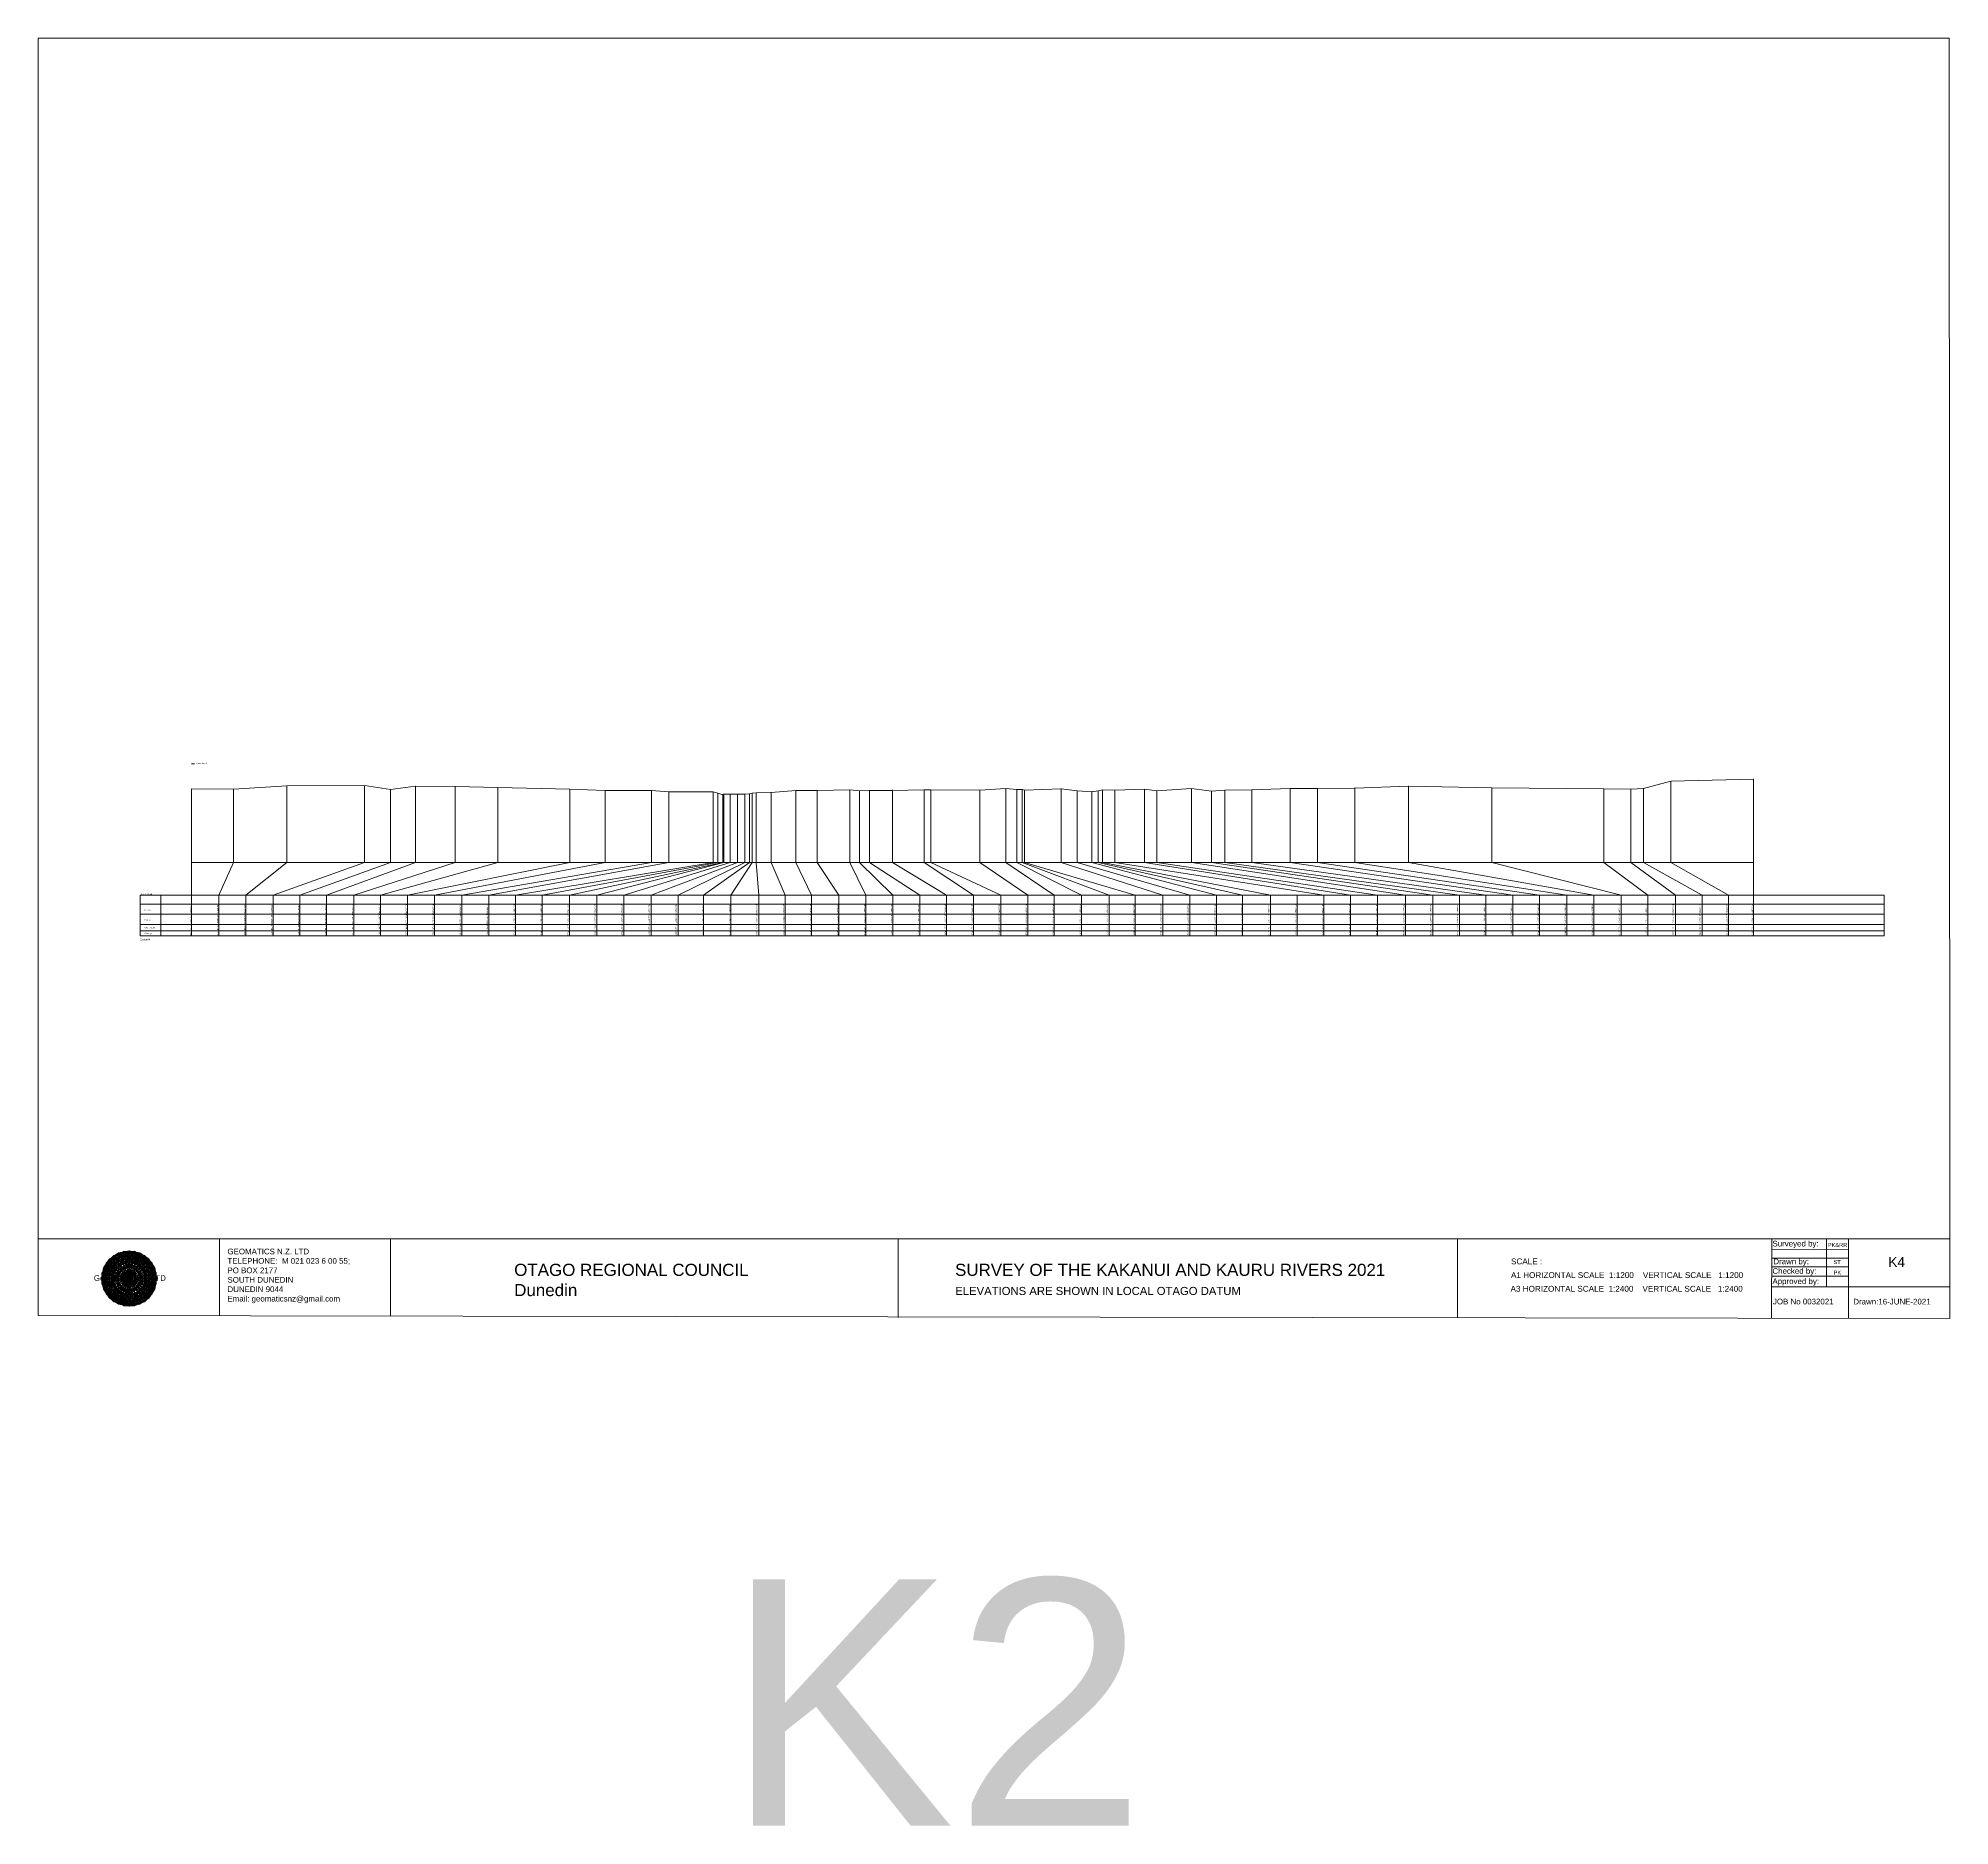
# Model space of a CAD drawing. Header units: millimetres. Extents: x -16976375 to 13046302109, y -19137686871 to 1424964600.
# Drawn here: x -11666500 to -10890901, y -232482 to 492613 of the extents above; entities that cross this region are included whole.
import ezdxf

# ---------------------------------------------------------------- set-up
doc = ezdxf.new("R2010")
doc.units = ezdxf.units.MM
doc.header["$PDMODE"] = 35
doc.header["$PDSIZE"] = 20
doc.layers.get('0').update_dxf_attribs({"lineweight": 0})
doc.layers.add('geo', color=7, linetype='Continuous', lineweight=0)
doc.styles.get("Standard").update_dxf_attribs({"font": 'arial.ttf'})

# ---------------------------------------------------------------- blocks, each defined once
blk = doc.blocks.new('Geomatics_Circle_SPT')
at = {"layer": 'geo', "color": 2, "linetype": 'Continuous', "lineweight": 0}
for p, q in [((0, 25.2), (-25.2, 0)), ((-24.7, 4.9), (-4.9, 24.7)), ((-24.7, -4.9), (4.9, 24.7)), ((-9.7, 23.3), (-23.3, 9.6)), ((9.7, 23.3), (-23.3, -9.7)), ((-21, 14), (-14, 21)), ((-21, -14), (14, 21)), ((0, 0), (-17.8, 17.8)), ((-14, 21), (21, -14)), ((23.3, -9.7), (-9.7, 23.3)), ((-4.9, 24.7), (24.7, -4.9)), ((25.2, 0), (0, 25.2)), ((0, 0), (17.8, 17.8)), ((4.9, 24.7), (24.7, 4.9)), ((23.3, 9.7), (9.7, 23.3)), ((14, 21), (21, 14)), ((17.8, 18.1), (17.8, 18.1)), ((4.9, -24.7), (-24.7, 4.9)), ((-24.7, 0), (0, -24.7)), ((-23.3, 9.7), (9.7, -23.3)), ((14, -21), (-21, 14)), ((0, 0), (-17.8, -17.8)), ((21, 14), (-14, -21)), ((-9.7, -23.3), (23.3, 9.7)), ((24.7, 4.9), (-4.9, -24.7)), ((0, 0), (17.8, -17.8)), ((0, -24.8), (25.2, 0)), ((-4.9, -24.7), (-24.7, -4.9)), ((-23.3, -9.7), (-9.7, -23.3)), ((-14, -21), (-21, -14)), ((24.7, -4.9), (4.9, -24.7)), ((9.7, -23.3), (23.3, -9.7)), ((21, -14), (14, -21)), ((-17.8, -17.8), (-17.8, -17.8)), ((4.9, -24.7), (4.9, -24.7)), ((18.1, -17.8), (18.1, -17.8))]:
    blk.add_line(p, q, dxfattribs=at)
at = {"layer": 'geo', "color": 1, "linetype": 'Continuous', "lineweight": 0}
for p, q in [((-25.2, 0), (9.7, 23.3)), ((-25.2, 0), (-9.6, 23.3)), ((-4.9, 24.8), (-24.7, -4.9)), ((4.9, 24.7), (-24.7, 4.9)), ((14, 21), (-24.7, -4.9)), ((-14, 21), (-24.7, 4.9)), ((-23.3, 9.7), (0, 25.2)), ((-23.3, -9.6), (0, 25.2)), ((-23.3, -9.6), (17.8, 17.8)), ((-23.3, 9.7), (-17.8, 17.9)), ((-23.3, -9.6), (-17.8, 17.9)), ((-23.3, 9.7), (17.8, 17.8)), ((4.9, 24.8), (-21, -14)), ((-4.9, 24.7), (-21, 14)), ((14, 21), (-21, 14)), ((-14, 21), (-21, -14)), ((-17.9, 17.6), (-17.9, 17.6)), ((-17.8, 17.8), (9.7, 23.3)), ((-17.8, 17.8), (-9.6, 23.3)), ((-17.8, -17.8), (9.7, 23.3)), ((-17.8, -17.8), (-9.7, 23.3)), ((-9.7, -23.3), (-17.8, 17.8)), ((-17.8, 17.8), (9.7, -23.3)), ((-17.8, 17.8), (23.3, -9.6)), ((-17.8, 17.8), (23.3, 9.7)), ((4.9, 24.7), (-14, 21)), ((-4.9, 24.7), (-14, -20.9)), ((0, 0), (-14, 21)), ((-14, 21), (-4.9, -24.7)), ((-14, 21), (-14, 21)), ((24.7, -4.9), (-14, 21)), ((21, 14), (-14, 21)), ((-9.8, 23.1), (-9.8, 23.1)), ((-9.7, 23.3), (0, 25.2)), ((-9.7, 23.3), (0, -25.2)), ((-9.7, -23.3), (0, 25.2)), ((-9.6, 23.3), (17.8, -17.8)), ((-9.6, 23.3), (25.2, 0)), ((-9.6, 23.3), (17.8, 17.8)), ((-9.6, -23.3), (17.8, 17.9)), ((0, 0), (-4.9, 24.7)), ((-4.9, 24.7), (-4.9, 24.7)), ((21, -14), (-4.9, 24.7)), ((24.8, 4.9), (-4.9, 24.7)), ((14, 21), (-4.9, 24.7)), ((-0.2, 25.1), (-0.2, 25.1)), ((0, 25.2), (9.7, -23.3)), ((0, 25.2), (23.3, -9.7)), ((0, 25.2), (23.3, 9.7)), ((0, 25.2), (9.7, 23.3)), ((0, 0), (4.9, 24.7)), ((0, -25.2), (9.7, 23.3)), ((0, 0), (14, 21)), ((21, 14), (4.9, 24.8)), ((14, -21), (4.9, 24.7)), ((24.7, -4.9), (4.9, 24.7)), ((4.9, 24.7), (4.9, 24.7)), ((4.9, -24.7), (14, 21)), ((9.4, 23.3), (9.4, 23.3)), ((9.7, 23.3), (17.8, -17.8)), ((9.7, 23.3), (25.2, 0)), ((9.7, 23.3), (17.8, 17.9)), ((17.8, 17.8), (9.7, -23.3)), ((21, -14), (14, 21)), ((24.7, 4.9), (14, 21)), ((14, 21), (14, 21)), ((17.6, 17.9), (17.6, 17.9)), ((17.8, 17.8), (23.3, -9.7)), ((17.8, 17.8), (23.3, 9.7)), ((-25.2, 0), (23.3, 9.7)), ((-25.2, 0), (-23.3, 9.7)), ((-23.3, -9.7), (-25.2, 0)), ((-9.6, -23.3), (-25.2, 0)), ((9.7, -23.3), (-25.2, 0)), ((21, 14), (-24.7, 4.9)), ((-21, 14), (-24.7, -4.9)), ((0, 0), (-24.7, 4.9)), ((-24.7, 4.9), (-21, -14)), ((-24.7, 4.9), (-4.9, -24.7)), ((-24.7, 4.9), (14, -21)), ((-24.7, 4.9), (-24.7, 4.9)), ((0, 0), (-24.7, -4.9)), ((-17.8, -17.8), (-23.3, 9.7)), ((0, -25.2), (-23.3, 9.7)), ((-23.3, 9.7), (17.8, -17.8)), ((-23.3, 9.7), (25.2, 0)), ((-23.3, 9.4), (-23.3, 9.4)), ((-23.3, -9.7), (25.2, 0)), ((0, 0), (-21, 14)), ((-21, 14), (-14, -21)), ((-21, 14), (4.9, -24.7)), ((-21, 14), (-21, 14)), ((24.7, 4.9), (-21, 14)), ((0, 0), (-21, -14)), ((-17.8, -17.8), (23.3, 9.7)), ((-14, -21), (24.7, 4.9)), ((0, 0), (-14, -21)), ((25.2, 0), (-9.6, -23.3)), ((-4.9, -24.7), (21, 14)), ((0, 0), (-4.9, -24.7)), ((0, 0), (21, 14)), ((23.3, 9.7), (0, -25.2)), ((0, 0), (24.8, 4.9)), ((0, 0), (4.9, -24.7)), ((0, 0), (14, -21)), ((0, 0), (21, -14)), ((0, 0), (24.8, -4.9)), ((4.9, -24.7), (24.7, 4.9)), ((25.2, 0), (9.7, -23.3)), ((14, -21), (21, 14)), ((23.3, 9.7), (17.8, -17.8)), ((24.7, -4.9), (21, 14)), ((21, 14), (21, 14)), ((21, -14), (24.7, 4.9)), ((23.1, 9.8), (23.1, 9.8)), ((23.3, 9.7), (25.2, 0)), ((25.2, 0), (23.3, -9.6)), ((24.7, 4.9), (24.7, 4.9)), ((25.1, 0.2), (25.1, 0.2)), ((-25.2, 0), (23.3, -9.7)), ((-25.1, -0.2), (-25.1, -0.2)), ((-24.7, -4.9), (-24.7, -4.9)), ((-24.7, -4.9), (-14, -21)), ((-24.7, -4.9), (4.9, -24.7)), ((-24.7, -4.9), (21, -14)), ((-17.8, -17.8), (-23.3, -9.7)), ((0, -25.2), (-23.3, -9.6)), ((17.8, -17.8), (-23.3, -9.6)), ((-23.1, -9.8), (-23.1, -9.8)), ((-21, -14), (24.7, -4.9)), ((-21, -14), (-21, -14)), ((-21, -14), (-4.9, -24.7)), ((-21, -14), (14, -21)), ((23.3, -9.7), (-17.8, -17.8)), ((-14, -21), (21, -14)), ((-4.9, -24.7), (24.7, -4.9)), ((23.3, -9.6), (0, -25.2)), ((4.9, -24.7), (21, -14)), ((14, -21), (24.7, -4.9)), ((23.3, -9.6), (17.8, -17.8)), ((21, -14), (21, -14)), ((23.3, -9.4), (23.3, -9.4)), ((24.7, -4.9), (24.7, -4.9)), ((-9.6, -23.3), (-17.8, -17.8)), ((9.7, -23.3), (-17.8, -17.8)), ((-17.6, -17.9), (-17.6, -17.9)), ((-14, -21), (-14, -21)), ((-14, -21), (4.9, -24.7)), ((17.8, -17.8), (-9.7, -23.3)), ((0, -25.2), (-9.7, -23.3)), ((-9.4, -23.3), (-9.4, -23.3)), ((-4.9, -24.7), (14, -21)), ((-4.9, -24.7), (-4.9, -24.7)), ((9.7, -23.3), (0, -25.2)), ((0.2, -25.1), (0.2, -25.1)), ((4.9, -24.7), (4.9, -24.7)), ((17.8, -17.8), (9.7, -23.3)), ((9.8, -23.1), (9.8, -23.1)), ((14, -21), (14, -21)), ((17.9, -17.6), (17.9, -17.6))]:
    blk.add_line(p, q, dxfattribs=at)
at = {"layer": 'geo', "color": 114, "linetype": 'Continuous', "lineweight": 0}
for p, q in [((17.9, 17.8), (-25.2, 0)), ((-24.7, 4.9), (14, 21)), ((9.7, 23.3), (-23.3, 9.7)), ((-20.9, 14), (4.9, 24.7)), ((0, 25.2), (-17.8, 17.8)), ((-17.8, 17.8), (0, -25.2)), ((-14, 21), (-4.9, 24.7)), ((4.9, -24.7), (-14, 21)), ((0, 0), (-9.7, 23.3)), ((-4.9, 24.7), (14, -21)), ((17.8, -17.8), (0, 25.2)), ((0, 0), (9.7, 23.3)), ((4.9, 24.7), (21, -14)), ((23.3, -9.7), (9.7, 23.3)), ((14, 21), (24.7, -4.9)), ((25.2, 0), (17.8, 17.8)), ((-24.7, -4.9), (21, 14)), ((-14, -21), (-24.7, 4.9)), ((0, 0), (-23.3, 9.7)), ((-23.3, 9.7), (-9.7, -23.3)), ((0, 0), (-23.3, -9.7)), ((-4.9, -24.7), (-21, 14)), ((24.8, 4.9), (-20.9, -14)), ((0, 0), (-9.7, -23.3)), ((0, 0), (23.3, 9.7)), ((0, 0), (9.7, -23.3)), ((0, 0), (23.3, -9.7)), ((21, 14), (24.7, 4.9)), ((-25.2, 0), (-17.8, -17.8)), ((-21, -14), (-24.7, -4.9)), ((-17.8, -17.8), (25.2, 0)), ((24.8, -4.9), (-14, -21)), ((-9.6, -23.3), (23.3, -9.7)), ((21, -14), (-4.9, -24.8)), ((0, -25.2), (17.9, -17.8)), ((14, -21), (4.9, -24.8))]:
    blk.add_line(p, q, dxfattribs=at)
at = {"layer": 'geo', "color": 250, "linetype": 'Continuous', "lineweight": 0}
for p, q in [((-17.8, 17.8), (17.8, 17.8)), ((-17.8, -17.8), (-17.8, 17.8)), ((-14, 21), (-14, 21)), ((14, 21), (-14, 21)), ((-14, 20.9), (-14, -21)), ((-9.7, 23.3), (9.7, 23.3)), ((-9.7, -23.3), (-9.7, 23.3)), ((-4.9, 24.7), (4.9, 24.7)), ((-4.9, 24.7), (-4.9, -24.7)), ((0, 0), (0, 25.2)), ((4.9, 24.7), (4.9, -24.7)), ((9.7, -23.3), (9.7, 23.3)), ((14, 21), (14, -21)), ((17.8, -17.8), (17.8, 17.8)), ((0, 0), (-25.2, 0)), ((24.7, 4.9), (-24.7, 4.9)), ((-24.7, 4.9), (-24.7, -4.9)), ((-23.3, 9.7), (23.3, 9.7)), ((-23.3, 9.7), (-23.3, 9.7)), ((-23.3, -9.7), (-23.3, 9.7)), ((21, 14), (-21, 14)), ((-21, 14), (-21, -14)), ((0, 0), (0, -25.2)), ((0, 0), (25.2, 0)), ((21, 14), (21, 14)), ((21, -14), (21, 14)), ((23.3, 9.7), (23.3, -9.7)), ((24.7, 4.9), (24.7, 4.9)), ((24.7, -4.9), (24.7, 4.9)), ((-24.7, -4.9), (24.7, -4.9)), ((23.3, -9.7), (-23.3, -9.7)), ((-21, -14), (21, -14)), ((17.8, -17.8), (-17.8, -17.8)), ((-14, -21), (14, -21)), ((9.7, -23.3), (-9.7, -23.3)), ((-4.9, -24.7), (4.9, -24.7))]:
    blk.add_line(p, q, dxfattribs=at)
blk = doc.blocks.new('GeomaticsNZ TITLE BLOCK')
at = {"color": 7, "linetype": 'Continuous', "lineweight": 0}
for p, q in [((0, 94.9), (0, 1579.2)), ((0, 1579.2), (2363.4, 1579.2)), ((2363.4, 1579.2), (2364, 94.9)), ((2364, 94.9), (0, 94.9)), ((0, 94.9), (0, 0)), ((15.9, 94.9), (2364, 94.9)), ((224.3, 95.2), (224.3, -0.3)), ((2364, 94.9), (382.6, 94.9)), ((435.8, 95.2), (435.8, -0.7)), ((1063.4, 94.9), (1063.4, -2.4)), ((1755.4, 94.9), (1755.4, -2.6)), ((2143.9, 94.9), (2143.7, -3)), ((2211.5, 94.9), (2211.5, 36.1)), ((2238.6, 94.8), (2238.6, -3.2)), ((2364, -3.5), (2364, 94.9)), ((2143.9, 81.9), (2238.6, 81.7)), ((2143.9, 71), (2238.6, 71)), ((2143.6, 60.4), (2238.6, 60.4)), ((2143.8, 48.6), (2238.6, 48.6)), ((2143.8, 35.4), (2364, 35.3)), ((0, 0), (2364, -3.5))]:
    blk.add_line(p, q, dxfattribs=at)
at = {"color": 7, "linetype": 'Continuous', "lineweight": 0, "xscale": 1.36, "yscale": 1.36, "zscale": 1.36}
blk.add_blockref('Geomatics_Circle_SPT', (112.4, 45.7), dxfattribs=at)
at = {"color": 7, "linetype": 'Continuous', "lineweight": 0}
for s, p in [('PK&RR', (2213.2, 84.8)), ('ST', (2220.3, 63.6)), ('PK', (2220.4, 50.6))]:
    blk.add_text(s, height=5, dxfattribs=at).set_placement(p)
at = {"color": 7, "linetype": 'Continuous', "lineweight": 0, "attachment_point": 1}
for s, width, heights, insert, char_height in [('{\\C256;GEOMATICS N.Z. LTD                   \\PTELEPHONE:  M 021 023 6 00 55;\\PPO BOX 2177\\PSOUTH DUNEDIN\\PDUNEDIN 9044\\PEmail: geomaticsnz@gmail.com}', 3535.727, [94.7], (234, 82.7), 7), ('{\\C256;Surveyed by:}', 3535.727, [0], (2144.7, 92.4), 7), ('{\\C256;Geomatics N.Z. LTD                   }', 125.079, [15.8], (68.8, 49.9), 7), ('{\\C256;OTAGO REGIONAL COUNCIL\\PDunedin}', 3535.727, [0], (588.6, 64), 15), ('{\\C256;SURVEY OF THE KAKANUI AND KAURU RIVERS 2021}', 3535.727, [0], (1133.8, 64), 15), ('{\\C256;Checked by:}', 3535.727, [0], (2144.7, 58.6), 7), ('{\\C256;Drawn by:}', 3535.727, [0], (2145.8, 70.4), 7), ('{\\C256;ELEVATIONS ARE SHOWN IN LOCAL OTAGO DATUM}', 3535.727, [0], (1134.1, 35.4), 10), ('{\\C256;Approved by:}', 3535.727, [0], (2144.7, 45.9), 7), ('{\\C256;JOB No 0032021}', 3535.727, [0], (2145.3, 20.8), 7), ('{\\C256;Drawn:16-JUNE-2021}', 3535.727, [0], (2244.7, 20.7), 7)]:
    blk.add_mtext_dynamic_manual_height_columns(s, width=width, gutter_width=159, heights=heights, dxfattribs=dict(at, insert=insert, char_height=char_height))

msp = doc.modelspace()

# ---------------------------------------------------------------- linework, layer by layer
at = {"color": 1, "linetype": 'Continuous', "lineweight": 0}
msp.add_line((-11604343.481, 198282.173), (-11603051.515, 198282.173), dxfattribs=at)
at = {"color": 7, "lineweight": 0}
for p, q in [((-11604343.481, 188125), (-11604343.481, 128457.071)), ((-11587318.087, 188026), (-11587318.087, 158250.693)), ((-11565655.829, 189337), (-11565655.829, 158250.693)), ((-11534160.184, 189459), (-11534160.184, 158250.693)), ((-11523530.572, 187889), (-11523530.572, 158250.693)), ((-11513487.569, 189170), (-11513487.569, 158250.693)), ((-11497271.306, 189121), (-11497271.306, 158250.693)), ((-11479987.166, 188721), (-11479987.166, 158250.693)), ((-11450833.962, 188023), (-11450833.962, 158250.693)), ((-11436484.139, 187454), (-11436484.139, 158250.693)), ((-11417719.193, 187455), (-11417719.193, 158250.693)), ((-11410574.645, 186895), (-11410574.645, 158250.693)), ((-11392670.463, 186906), (-11392670.463, 158250.693)), ((-11390741.218, 186326), (-11390741.218, 158250.693)), ((-11376846.927, 186347), (-11376846.927, 158250.693)), ((-11375231.612, 186517), (-11375231.612, 158250.693)), ((-11369127.019, 186717), (-11369127.019, 158250.693)), ((-11359041.048, 187418), (-11359041.048, 158250.693)), ((-11350461.982, 187528), (-11350461.982, 158250.693)), ((-11337167.119, 187699), (-11337167.119, 158250.693)), ((-11333270.989, 187389), (-11333270.989, 158250.693)), ((-11329203.523, 187520), (-11329203.523, 158250.693)), ((-11319836.384, 187750), (-11319836.384, 158250.693)), ((-11307087.475, 187671), (-11307087.475, 158250.693)), ((-11304370.685, 187671), (-11304370.685, 158250.693)), ((-11284458.533, 187532), (-11284458.533, 158250.693)), ((-11273924.076, 188303), (-11273924.076, 158250.693)), ((-11269490.659, 187873), (-11269490.659, 158250.693)), ((-11267221.938, 187813), (-11267221.938, 158250.693)), ((-11266356.97, 187663), (-11266356.97, 158250.693)), ((-11251466.993, 188194), (-11251466.993, 158250.693)), ((-11244969.645, 187364), (-11244969.645, 158250.693)), ((-11238941.739, 186984), (-11238941.739, 158250.693)), ((-11236438.648, 187365), (-11236438.648, 158250.693)), ((-11234665.634, 187745), (-11234665.634, 158250.693)), ((-11229639.05, 187575), (-11229639.05, 158250.693)), ((-11217619.69, 187966), (-11217619.69, 158250.693)), ((-11212648.421, 187386), (-11212648.421, 158250.693)), ((-11198535.972, 188267), (-11198535.972, 158250.693)), ((-11190487.812, 187177), (-11190487.812, 158250.693)), ((-11184981.399, 187637), (-11184981.399, 158250.693)), ((-11174027.82, 187748), (-11174027.82, 158250.693)), ((-11158473.107, 188219), (-11158473.107, 158250.693)), ((-11147421.545, 188279), (-11147421.545, 158250.693)), ((-11132244.477, 188460), (-11132244.477, 158250.693)), ((-11110461.591, 189161), (-11110461.591, 158250.693)), ((-11076700.405, 188533), (-11076700.405, 158250.693)), ((-11031233.894, 188086), (-11031233.894, 158250.693)), ((-11020321.064, 187996), (-11020321.064, 158250.693)), ((-11015158.489, 188327), (-11015158.489, 158250.693)), ((-11004024.369, 191287), (-11004024.369, 158250.693)), ((-10970599.032, 192049), (-10970599.032, 128457.071)), ((-11388785.697, 185766), (-11388785.697, 158250.693)), ((-11388272.59, 185956), (-11388272.59, 158250.693)), ((-11385759.857, 186027), (-11385759.857, 158250.693)), ((-11382789.596, 186027), (-11382789.596, 158250.693)), ((-11379773.109, 185997), (-11379773.109, 158250.693)), ((-11377851.705, 186117), (-11377851.705, 158250.693)), ((-11604343.481, 158250.693), (-10970599.032, 158250.693)), ((-11625155.401, 145000), (-11625155.401, 128457.071)), ((-11625155.401, 145000), (-10917481.925, 145000)), ((-11625155.401, 141298.035), (-10917481.925, 141298.035)), ((-11616718.766, 145000), (-11616718.766, 128457.071)), ((-10917481.925, 128457.071), (-10917481.925, 145000)), ((-11625155.401, 137232.638), (-10917481.925, 137232.638)), ((-11625155.401, 133169.459), (-10917481.925, 133169.459)), ((-11625155.401, 130596.644), (-10917481.925, 130596.644)), ((-11625155.401, 128457.071), (-10917481.925, 128457.071))]:
    msp.add_line(p, q, dxfattribs=at)
for p, q in [((-11587318.087, 158250.693), (-11593218.068, 145000)), ((-11565655.829, 158250.693), (-11582231.176, 145000)), ((-11534160.184, 158250.693), (-11571213.031, 145000)), ((-11523530.572, 158250.693), (-11560306.774, 145000)), ((-11513487.569, 158250.693), (-11549574.267, 145000)), ((-11497271.306, 158250.693), (-11538475.022, 145000)), ((-11479987.166, 158250.693), (-11527625.835, 145000)), ((-11450833.962, 158250.693), (-11516721.152, 145000)), ((-11436484.139, 158250.693), (-11505668.428, 145000)), ((-11417719.193, 158250.693), (-11494624.359, 145000)), ((-11410574.645, 158250.693), (-11483671.902, 145000)), ((-11392670.463, 158250.693), (-11472842.311, 145000)), ((-11390741.218, 158250.693), (-11462006.462, 145000)), ((-11388785.697, 158250.693), (-11450978.412, 145000)), ((-11388272.59, 158250.693), (-11439858.892, 145000)), ((-11385759.857, 158250.693), (-11428957.998, 145000)), ((-11382789.596, 158250.693), (-11417805.688, 145000)), ((-11379773.109, 158250.693), (-11406798.235, 145000)), ((-11377851.705, 158250.693), (-11396504.447, 145000)), ((-11376846.927, 158250.693), (-11385446.181, 145000))]:
    msp.add_line(p, q)
at = {"lineweight": 0}
for p, q in [((-11375231.612, 158250.693), (-11374060.691, 145000)), ((-11369127.019, 158250.693), (-11363490.24, 145000)), ((-11359041.048, 158250.693), (-11352703.952, 145000)), ((-11350461.982, 158250.693), (-11341656.056, 145000)), ((-11337167.119, 158250.693), (-11330754.198, 145000)), ((-11333270.989, 158250.693), (-11319699.186, 145000)), ((-11329203.523, 158250.693), (-11308858.545, 145000)), ((-11319836.384, 158250.693), (-11297996.879, 145000)), ((-11307087.475, 158250.693), (-11287070.883, 145000)), ((-11304370.685, 158250.693), (-11275950.684, 145000)), ((-11284458.533, 158250.693), (-11265024.617, 145000)), ((-11273924.076, 158250.693), (-11254284.135, 145000)), ((-11269490.659, 158250.693), (-11243265.454, 145000)), ((-11267221.938, 158250.693), (-11231988.848, 145000)), ((-11266356.97, 158250.693), (-11221367.442, 145000)), ((-11251466.993, 158250.693), (-11210230.078, 145000)), ((-11244969.645, 158250.693), (-11199291.639, 145000)), ((-11238941.739, 158250.693), (-11188402.903, 145000)), ((-11236438.648, 158250.693), (-11177811.606, 145000)), ((-11234665.634, 158250.693), (-11166516.477, 145000)), ((-11144849.463, 145000), (-11229639.05, 158250.693)), ((-11134026.952, 145000), (-11217619.69, 158250.693)), ((-11123095.629, 145000), (-11212648.421, 158250.693)), ((-11111699.303, 145000), (-11198535.972, 158250.693)), ((-11100580.892, 145000), (-11190487.812, 158250.693)), ((-11184981.399, 158250.693), (-11089784.771, 145000)), ((-11079116.521, 145000), (-11174027.82, 158250.693)), ((-11068214.591, 145000), (-11158473.107, 158250.693)), ((-11057344.235, 145000), (-11147421.545, 158250.693)), ((-11132244.477, 158250.693), (-11046241.522, 145000)), ((-11035318.458, 145000), (-11110461.591, 158250.693)), ((-11024192.18, 145000), (-11076700.405, 158250.693)), ((-11013370.742, 145000), (-11031233.894, 158250.693)), ((-11002244.499, 145000), (-11020321.064, 158250.693)), ((-10991321.436, 145000), (-11015158.489, 158250.693)), ((-11004024.369, 158250.693), (-10980712.76, 145000)), ((-11593218.068, 128457.071), (-11593218.068, 145000)), ((-11582231.176, 128457.071), (-11582231.176, 145000)), ((-11571213.031, 128457.071), (-11571213.031, 145000)), ((-11560306.774, 128457.071), (-11560306.774, 145000)), ((-11549574.267, 128457.071), (-11549574.267, 145000)), ((-11538475.022, 128457.071), (-11538475.022, 145000)), ((-11527625.835, 128457.071), (-11527625.835, 145000)), ((-11516721.152, 128457.071), (-11516721.152, 145000)), ((-11505668.428, 128457.071), (-11505668.428, 145000)), ((-11494624.359, 128457.071), (-11494624.359, 145000)), ((-11483671.902, 128457.071), (-11483671.902, 145000)), ((-11472842.311, 128457.071), (-11472842.311, 145000)), ((-11462006.462, 128457.071), (-11462006.462, 145000)), ((-11450978.412, 128457.071), (-11450978.412, 145000)), ((-11439858.892, 128457.071), (-11439858.892, 145000)), ((-11428957.998, 128457.071), (-11428957.998, 145000)), ((-11417805.688, 128457.071), (-11417805.688, 145000)), ((-11406798.235, 128457.071), (-11406798.235, 145000)), ((-11396504.447, 128457.071), (-11396504.447, 145000)), ((-11385446.181, 128457.071), (-11385446.181, 145000)), ((-11374060.691, 128457.071), (-11374060.691, 145000)), ((-11363490.24, 128457.071), (-11363490.24, 145000)), ((-11352703.952, 128457.071), (-11352703.952, 145000)), ((-11341656.056, 128457.071), (-11341656.056, 145000)), ((-11330754.198, 128457.071), (-11330754.198, 145000)), ((-11319699.186, 128457.071), (-11319699.186, 145000)), ((-11308858.545, 128457.071), (-11308858.545, 145000)), ((-11297996.879, 128457.071), (-11297996.879, 145000)), ((-11287070.883, 128457.071), (-11287070.883, 145000)), ((-11275950.684, 128457.071), (-11275950.684, 145000)), ((-11265024.617, 128457.071), (-11265024.617, 145000)), ((-11254284.135, 128457.071), (-11254284.135, 145000)), ((-11243265.454, 128457.071), (-11243265.454, 145000)), ((-11231988.848, 128457.071), (-11231988.848, 145000)), ((-11221367.442, 128457.071), (-11221367.442, 145000)), ((-11210230.078, 128457.071), (-11210230.078, 145000)), ((-11199291.639, 128457.071), (-11199291.639, 145000)), ((-11188402.903, 128457.071), (-11188402.903, 145000)), ((-11177811.606, 128457.071), (-11177811.606, 145000)), ((-11166516.477, 128457.071), (-11166516.477, 145000)), ((-11155738.807, 128457.071), (-11155738.807, 145000)), ((-11144849.463, 128457.071), (-11144849.463, 145000)), ((-11134026.952, 128457.071), (-11134026.952, 145000)), ((-11123095.629, 128457.071), (-11123095.629, 145000)), ((-11111699.303, 128457.071), (-11111699.303, 145000)), ((-11100580.892, 128457.071), (-11100580.892, 145000)), ((-11089784.771, 128457.071), (-11089784.771, 145000)), ((-11079116.521, 128457.071), (-11079116.521, 145000)), ((-11068214.591, 128457.071), (-11068214.591, 145000)), ((-11057344.235, 128457.071), (-11057344.235, 145000)), ((-11046241.522, 128457.071), (-11046241.522, 145000)), ((-11035318.458, 128457.071), (-11035318.458, 145000)), ((-11024192.18, 128457.071), (-11024192.18, 145000)), ((-11013370.742, 128457.071), (-11013370.742, 145000)), ((-11002244.499, 128457.071), (-11002244.499, 145000)), ((-10991321.436, 128457.071), (-10991321.436, 145000)), ((-10980712.76, 128457.071), (-10980712.76, 145000))]:
    msp.add_line(p, q, dxfattribs=at)
at = {"color": 1, "lineweight": 0}
for points in [[(-11604343.481, 188125), (-11587318.087, 188026), (-11565655.829, 189337), (-11534160.184, 189459), (-11523530.572, 187889), (-11513487.569, 189170), (-11497271.306, 189121), (-11479987.166, 188721), (-11450833.962, 188023), (-11436484.139, 187454), (-11417719.193, 187455), (-11410574.645, 186895), (-11392670.463, 186906), (-11390741.218, 186326), (-11388785.697, 185766), (-11388272.59, 185956), (-11385759.857, 186027), (-11382789.596, 186027), (-11379773.109, 185997), (-11377851.705, 186117), (-11376846.927, 186347), (-11375231.612, 186517), (-11369127.019, 186717), (-11359041.048, 187418), (-11350461.982, 187528), (-11337167.119, 187699), (-11333270.989, 187389), (-11329203.523, 187520), (-11319836.384, 187520), (-11307087.475, 187671), (-11304370.685, 187671), (-11284458.533, 187532), (-11273924.076, 188303), (-11269490.659, 187873), (-11267221.938, 187813), (-11266356.97, 187663), (-11251466.993, 188194), (-11244969.645, 187364), (-11238941.739, 186984), (-11236438.648, 187365), (-11234665.634, 187745), (-11229639.05, 187575), (-11217619.69, 187966), (-11212648.421, 187386), (-11198535.972, 188267), (-11190487.812, 187177), (-11184981.399, 187637), (-11174027.82, 187748), (-11158473.107, 188219)], [(-11158473.107, 188219), (-11147421.545, 188279), (-11132244.477, 188460), (-11110461.591, 189161), (-11076700.405, 188533), (-11031233.894, 188086), (-11020321.064, 187996), (-11015158.489, 188327), (-11004024.369, 191287), (-10970599.032, 192049)]]:
    msp.add_lwpolyline(points, dxfattribs=at)
at = {"lineweight": 0}
for p in [(-11604343.481, 188125), (-11587318.087, 188026), (-11565655.829, 189337), (-11534160.184, 189459), (-11523530.572, 187889), (-11513487.569, 189170), (-11497271.306, 189121), (-11479987.166, 188721), (-11450833.962, 188023), (-11436484.139, 187454), (-11417719.193, 187455), (-11410574.645, 186895), (-11392670.463, 186906), (-11390741.218, 186326), (-11376846.927, 186347), (-11375231.612, 186517), (-11369127.019, 186717), (-11359041.048, 187418), (-11350461.982, 187528), (-11337167.119, 187699), (-11333270.989, 187389), (-11329203.523, 187520), (-11319836.384, 187750), (-11307087.475, 187621), (-11304370.685, 187671), (-11284458.533, 187532), (-11273924.076, 188303), (-11269490.659, 187873), (-11267221.938, 187813), (-11266356.97, 187663), (-11251466.993, 188194), (-11244969.645, 187364), (-11238941.739, 186984), (-11236438.648, 187365), (-11234665.634, 187745), (-11229639.05, 187575), (-11217619.69, 187966), (-11212648.421, 187386), (-11198535.972, 188267), (-11190487.812, 187177), (-11184981.399, 187637), (-11174027.82, 187748), (-11158473.107, 188219), (-11147421.545, 188279), (-11132244.477, 188460), (-11110461.591, 189161), (-11076700.405, 188533), (-11031233.894, 188086), (-11020321.064, 187996), (-11015158.489, 188327), (-11004024.369, 191287), (-10970599.032, 192049), (-11388785.697, 185766), (-11388272.59, 185956), (-11385759.857, 186027), (-11382789.596, 186027), (-11379773.109, 185997), (-11377851.705, 186117), (-11625155.401, 144999.998)]:
    msp.add_point(p, dxfattribs=at)

# ---------------------------------------------------------------- block references
at = {"color": 7, "lineweight": 0, "xscale": 328.0893611588879, "yscale": 328.0893611588879, "zscale": 328.0893611588879}
msp.add_blockref('GeomaticsNZ TITLE BLOCK', (-11666500.118, -25517.453), dxfattribs=at)

# ---------------------------------------------------------------- texts
at = {"linetype": 'Continuous', "lineweight": 0}
msp.add_text('Ground Level', height=500, dxfattribs=at).set_placement((-11602448.34, 198259.969))
at = {"color": 7, "lineweight": 0}
for s, height, p in [('DATUM 145.00', 500, (-11625155.387, 145176.555)), ('Ground Level', 500, (-11623300.068, 131604.406)), ('Easting', 500, (-11623321.813, 134732.597)), ('Northing', 500, (-11623319.351, 138778.38)), ('Section K4', 601.4869, (-11625155.401, 126712.01)), ('Chainage', 500, (-11623297.196, 129294.066)), ('SCALE :  ', 2361.2187, (-11068919.67, -4728.688)), ('K4', 3935.3645, (-10915807.486, -5762.706)), ('A3 HORIZONTAL SCALE  1:2400    VERTICAL SCALE   1:2400 ', 2361.21869, (-11069121.044, -15842.361)), ('A1 HORIZONTAL SCALE  1:1200    VERTICAL SCALE   1:1200 ', 2361.21869, (-11068943.825, -10285.524)), ('K2', 100000, (-11387949.745, -232482.152))]:
    msp.add_text(s, height=height, dxfattribs=at).set_placement(p)
for s, p in [('0.08    188.13  1422981.94  5003529.54', (-11604349.835, 128428.081)), ('17.10   188.03  1422996.67  5003520.95', (-11593414.441, 128381.014)), ('38.76   189.34  1423016.26  5003511.62', (-11582479.047, 128427.74)), ('70.26   189.46  1423044.60  5003497.86', (-11571543.653, 128423.988)), ('80.89   187.89  1423054.38  5003493.65', (-11560608.259, 128428.763)), ('90.93   189.17  1423061.65  5003485.88', (-11549672.865, 128428.081)), ('107.15  189.12  1423075.58  5003477.56', (-11538737.471, 128381.014)), ('124.43  188.72  1423090.78  5003469.33', (-11527802.077, 128381.014)), ('153.59  188.02  1423119.94  5003462.23', (-11516866.683, 128381.014)), ('167.94  187.45  1423132.74  5003455.74', (-11505931.29, 128381.014)), ('186.70  187.46  1423147.45  5003443.25', (-11494995.896, 128381.014)), ('193.85  186.90  1423156.70  5003445.77', (-11484060.502, 128381.014)), ('211.75  186.91  1423169.63  5003431.61', (-11473125.108, 128436.608)), ('213.68  186.33  1423171.55  5003431.12', (-11462189.714, 128436.608)), ('215.63  185.77  1423181.90  5003448.94', (-11451254.32, 128436.608)), ('216.15  185.96  1423173.89  5003430.27', (-11440318.926, 128436.608)), ('218.66  186.03  1423176.15  5003429.17', (-11429383.532, 128436.608)), ('221.63  186.03  1423178.63  5003427.50', (-11418448.138, 128436.608)), ('224.65  186.00  1423181.25  5003426.00', (-11407512.744, 128436.608)), ('226.57  186.12  1423183.01  5003425.22', (-11396577.35, 128436.608)), ('227.57  186.35  1423183.95  5003424.85', (-11385641.956, 128436.608)), ('229.19  186.52  1423185.23  5003423.81', (-11374706.562, 128436.608)), ('235.29  186.72  1423190.54  5003420.79', (-11363771.168, 128436.608)), ('245.38  187.42  1423199.37  5003415.91', (-11352835.774, 128436.608)), ('253.96  187.53  1423206.97  5003411.93', (-11341900.38, 128436.608)), ('267.25  187.70  1423218.95  5003406.15', (-11330964.986, 128436.608)), ('271.15  187.39  1423222.16  5003403.88', (-11320029.592, 128436.608)), ('275.22  187.52  1423226.08  5003402.60', (-11309094.198, 128436.608)), ('284.58  187.75  1423235.12  5003399.69', (-11298158.805, 128436.608)), ('297.33  187.62  1423245.38  5003391.78', (-11287223.411, 128436.608)), ('300.05  187.67  1423247.53  5003390.03', (-11276288.017, 128427.74)), ('319.96  187.53  1423265.65  5003381.71', (-11265352.623, 128427.74)), ('330.50  188.30  1423274.73  5003376.34', (-11254417.229, 128427.74)), ('334.93  187.87  1423278.53  5003374.04', (-11243481.835, 128427.74)), ('337.20  187.81  1423281.53  5003374.89', (-11232546.441, 128427.74)), ('338.06  187.66  1423281.04  5003372.08', (-11221611.047, 128427.74)), ('352.95  188.19  1423295.02  5003366.68', (-11210675.653, 128427.74)), ('359.45  187.36  1423300.96  5003364.02', (-11199740.259, 128427.74)), ('365.48  186.98  1423305.73  5003360.13', (-11188804.865, 128427.74)), ('367.98  187.37  1423307.88  5003358.84', (-11177869.471, 128427.74)), ('369.75  187.75  1423309.75  5003358.59', (-11166934.077, 128427.74)), ('374.78  187.58  1423314.76  5003357.33', (-11155998.683, 128427.74)), ('386.80  187.97  1423325.11  5003351.18', (-11145063.289, 128427.74)), ('391.77  187.39  1423329.46  5003348.77', (-11134127.895, 128427.74)), ('405.88  188.27  1423341.95  5003342.20', (-11123192.501, 128448.204)), ('405.88  188.27  1423341.95  5003342.20', (-11112257.107, 128448.204)), ('413.93  187.18  1423348.80  5003337.93', (-11101321.713, 128448.204)), ('419.44  187.64  1423354.17  5003336.32', (-11090386.32, 128448.204)), ('430.39  187.75  1423363.89  5003331.27', (-11079450.926, 128448.204)), ('445.95  188.22  1423377.87  5003324.44', (-11068515.532, 128448.204)), ('457.00  188.28  1423387.69  5003319.37', (-11057580.138, 128448.204)), ('472.18  188.46  1423400.36  5003310.84', (-11046644.744, 128448.204)), ('493.96  189.16  1423420.28  5003301.93', (-11035709.35, 128448.204)), ('527.72  188.53  1423449.94  5003285.79', (-11024773.956, 128428.081)), ('573.19  188.09  1423490.76  5003265.74', (-11013838.562, 128428.081)), ('584.10  188.00  1423499.35  5003258.61', (-11002903.168, 128428.081)), ('589.26  188.33  1423506.13  5003260.47', (-10991967.774, 128428.081)), ('600.40  191.29  1423514.57  5003252.55', (-10981032.38, 128430.809)), ('633.82  192.05  1423543.83  5003236.37', (-10970811.645, 128430.809))]:
    msp.add_text(s, height=500, rotation=90, dxfattribs=at).set_placement(p)

doc.saveas('drawing.dxf')
